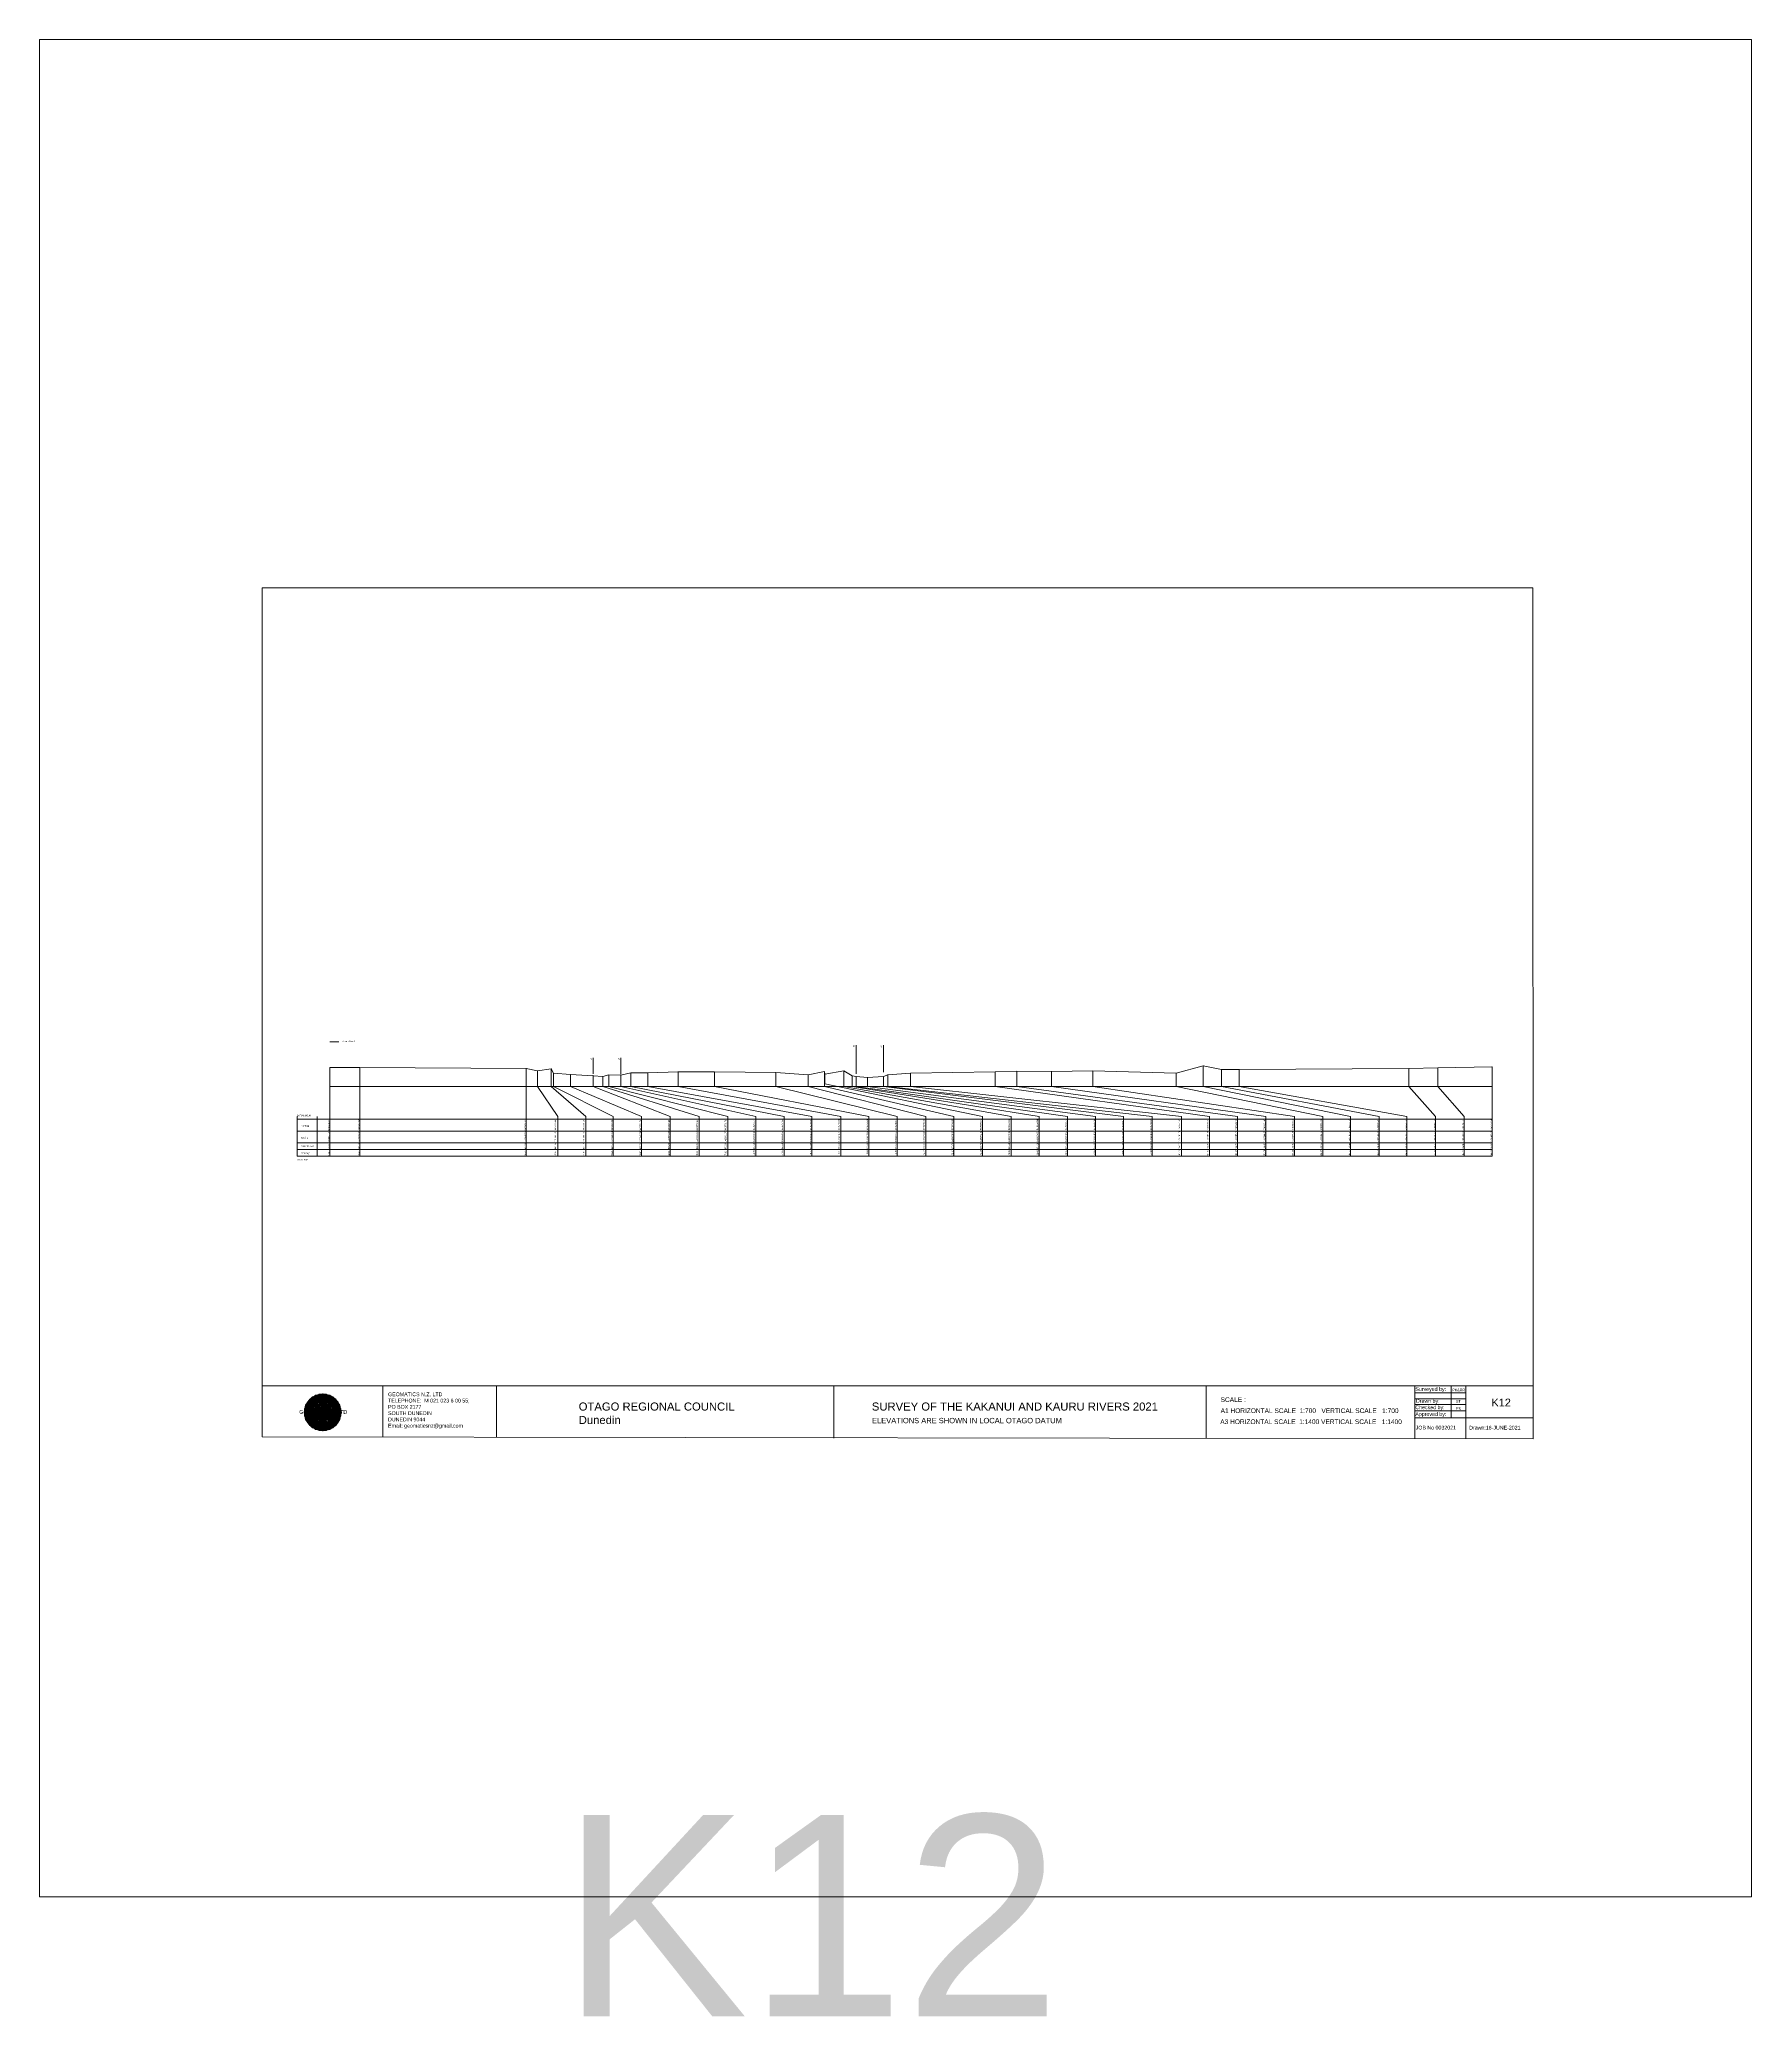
# Model space of a CAD drawing. Header units: millimetres. Extents: x -13804604 to 13046302109, y -19137686871 to 1424964600.
# Drawn here: x -3970048 to -3375026, y -167787 to 519421 of the extents above; entities that cross this region are included whole.
import ezdxf

# ---------------------------------------------------------------- set-up
doc = ezdxf.new("R2010")
doc.units = ezdxf.units.MM
doc.header["$PDMODE"] = 35
doc.header["$PDSIZE"] = 20
doc.layers.get('0').update_dxf_attribs({"lineweight": 0})
doc.layers.add('Datum revision K8-21', color=7, linetype='Continuous', lineweight=0)
doc.layers.add('geo', color=7, linetype='Continuous', lineweight=0)
doc.styles.get("Standard").update_dxf_attribs({"font": 'arial.ttf'})

# ---------------------------------------------------------------- blocks, each defined once
blk = doc.blocks.new('Geomatics_Circle_SPT')
at = {"layer": 'geo', "color": 2, "linetype": 'Continuous', "lineweight": 0}
for p, q in [((0, 25.2), (-25.2, 0)), ((-24.7, 4.9), (-4.9, 24.7)), ((-24.7, -4.9), (4.9, 24.7)), ((4.9, -24.7), (-24.7, 4.9)), ((-24.7, 0), (0, -24.7)), ((-9.7, 23.3), (-23.3, 9.6)), ((9.7, 23.3), (-23.3, -9.7)), ((-23.3, 9.7), (9.7, -23.3)), ((-21, 14), (-14, 21)), ((-21, -14), (14, 21)), ((14, -21), (-21, 14)), ((0, 0), (-17.8, 17.8)), ((0, 0), (-17.8, -17.8)), ((-14, 21), (21, -14)), ((21, 14), (-14, -21)), ((23.3, -9.7), (-9.7, 23.3)), ((-9.7, -23.3), (23.3, 9.7)), ((-4.9, 24.7), (24.7, -4.9)), ((24.7, 4.9), (-4.9, -24.7)), ((25.2, 0), (0, 25.2)), ((0, 0), (17.8, 17.8)), ((0, 0), (17.8, -17.8)), ((0, -24.8), (25.2, 0)), ((4.9, 24.7), (24.7, 4.9)), ((23.3, 9.7), (9.7, 23.3)), ((14, 21), (21, 14)), ((17.8, 18.1), (17.8, 18.1)), ((-4.9, -24.7), (-24.7, -4.9)), ((-23.3, -9.7), (-9.7, -23.3)), ((-14, -21), (-21, -14)), ((-17.8, -17.8), (-17.8, -17.8)), ((24.7, -4.9), (4.9, -24.7)), ((4.9, -24.7), (4.9, -24.7)), ((9.7, -23.3), (23.3, -9.7)), ((21, -14), (14, -21)), ((18.1, -17.8), (18.1, -17.8))]:
    blk.add_line(p, q, dxfattribs=at)
at = {"layer": 'geo', "color": 1, "linetype": 'Continuous', "lineweight": 0}
for p, q in [((-25.2, 0), (9.7, 23.3)), ((-25.2, 0), (-9.6, 23.3)), ((-25.2, 0), (23.3, 9.7)), ((-25.2, 0), (-23.3, 9.7)), ((-23.3, -9.7), (-25.2, 0)), ((-9.6, -23.3), (-25.2, 0)), ((9.7, -23.3), (-25.2, 0)), ((-4.9, 24.8), (-24.7, -4.9)), ((4.9, 24.7), (-24.7, 4.9)), ((14, 21), (-24.7, -4.9)), ((-14, 21), (-24.7, 4.9)), ((21, 14), (-24.7, 4.9)), ((-21, 14), (-24.7, -4.9)), ((0, 0), (-24.7, 4.9)), ((-24.7, 4.9), (-21, -14)), ((-24.7, 4.9), (-4.9, -24.7)), ((-24.7, 4.9), (14, -21)), ((-24.7, 4.9), (-24.7, 4.9)), ((0, 0), (-24.7, -4.9)), ((-23.3, 9.7), (0, 25.2)), ((-23.3, -9.6), (0, 25.2)), ((-23.3, -9.6), (17.8, 17.8)), ((-23.3, 9.7), (-17.8, 17.9)), ((-23.3, -9.6), (-17.8, 17.9)), ((-23.3, 9.7), (17.8, 17.8)), ((-17.8, -17.8), (-23.3, 9.7)), ((0, -25.2), (-23.3, 9.7)), ((-23.3, 9.7), (17.8, -17.8)), ((-23.3, 9.7), (25.2, 0)), ((-23.3, 9.4), (-23.3, 9.4)), ((-23.3, -9.7), (25.2, 0)), ((4.9, 24.8), (-21, -14)), ((-4.9, 24.7), (-21, 14)), ((14, 21), (-21, 14)), ((-14, 21), (-21, -14)), ((0, 0), (-21, 14)), ((-21, 14), (-14, -21)), ((-21, 14), (4.9, -24.7)), ((-21, 14), (-21, 14)), ((24.7, 4.9), (-21, 14)), ((0, 0), (-21, -14)), ((-17.9, 17.6), (-17.9, 17.6)), ((-17.8, 17.8), (9.7, 23.3)), ((-17.8, 17.8), (-9.6, 23.3)), ((-17.8, -17.8), (9.7, 23.3)), ((-17.8, -17.8), (-9.7, 23.3)), ((-9.7, -23.3), (-17.8, 17.8)), ((-17.8, 17.8), (9.7, -23.3)), ((-17.8, 17.8), (23.3, -9.6)), ((-17.8, 17.8), (23.3, 9.7)), ((-17.8, -17.8), (23.3, 9.7)), ((4.9, 24.7), (-14, 21)), ((-4.9, 24.7), (-14, -20.9)), ((0, 0), (-14, 21)), ((-14, 21), (-4.9, -24.7)), ((-14, 21), (-14, 21)), ((24.7, -4.9), (-14, 21)), ((21, 14), (-14, 21)), ((-14, -21), (24.7, 4.9)), ((0, 0), (-14, -21)), ((-9.8, 23.1), (-9.8, 23.1)), ((-9.7, 23.3), (0, 25.2)), ((-9.7, 23.3), (0, -25.2)), ((-9.7, -23.3), (0, 25.2)), ((-9.6, 23.3), (17.8, -17.8)), ((-9.6, 23.3), (25.2, 0)), ((-9.6, 23.3), (17.8, 17.8)), ((-9.6, -23.3), (17.8, 17.9)), ((25.2, 0), (-9.6, -23.3)), ((0, 0), (-4.9, 24.7)), ((-4.9, 24.7), (-4.9, 24.7)), ((21, -14), (-4.9, 24.7)), ((24.8, 4.9), (-4.9, 24.7)), ((14, 21), (-4.9, 24.7)), ((-4.9, -24.7), (21, 14)), ((0, 0), (-4.9, -24.7)), ((-0.2, 25.1), (-0.2, 25.1)), ((0, 25.2), (9.7, -23.3)), ((0, 25.2), (23.3, -9.7)), ((0, 25.2), (23.3, 9.7)), ((0, 25.2), (9.7, 23.3)), ((0, 0), (4.9, 24.7)), ((0, -25.2), (9.7, 23.3)), ((0, 0), (14, 21)), ((0, 0), (21, 14)), ((23.3, 9.7), (0, -25.2)), ((0, 0), (24.8, 4.9)), ((0, 0), (4.9, -24.7)), ((0, 0), (14, -21)), ((0, 0), (21, -14)), ((0, 0), (24.8, -4.9)), ((21, 14), (4.9, 24.8)), ((14, -21), (4.9, 24.7)), ((24.7, -4.9), (4.9, 24.7)), ((4.9, 24.7), (4.9, 24.7)), ((4.9, -24.7), (14, 21)), ((4.9, -24.7), (24.7, 4.9)), ((9.4, 23.3), (9.4, 23.3)), ((9.7, 23.3), (17.8, -17.8)), ((9.7, 23.3), (25.2, 0)), ((9.7, 23.3), (17.8, 17.9)), ((17.8, 17.8), (9.7, -23.3)), ((25.2, 0), (9.7, -23.3)), ((21, -14), (14, 21)), ((24.7, 4.9), (14, 21)), ((14, 21), (14, 21)), ((14, -21), (21, 14)), ((17.6, 17.9), (17.6, 17.9)), ((17.8, 17.8), (23.3, -9.7)), ((17.8, 17.8), (23.3, 9.7)), ((23.3, 9.7), (17.8, -17.8)), ((24.7, -4.9), (21, 14)), ((21, 14), (21, 14)), ((21, -14), (24.7, 4.9)), ((23.1, 9.8), (23.1, 9.8)), ((23.3, 9.7), (25.2, 0)), ((25.2, 0), (23.3, -9.6)), ((24.7, 4.9), (24.7, 4.9)), ((25.1, 0.2), (25.1, 0.2)), ((-25.2, 0), (23.3, -9.7)), ((-25.1, -0.2), (-25.1, -0.2)), ((-24.7, -4.9), (-24.7, -4.9)), ((-24.7, -4.9), (-14, -21)), ((-24.7, -4.9), (4.9, -24.7)), ((-24.7, -4.9), (21, -14)), ((-17.8, -17.8), (-23.3, -9.7)), ((0, -25.2), (-23.3, -9.6)), ((17.8, -17.8), (-23.3, -9.6)), ((-23.1, -9.8), (-23.1, -9.8)), ((-21, -14), (24.7, -4.9)), ((-21, -14), (-21, -14)), ((-21, -14), (-4.9, -24.7)), ((-21, -14), (14, -21)), ((23.3, -9.7), (-17.8, -17.8)), ((-9.6, -23.3), (-17.8, -17.8)), ((9.7, -23.3), (-17.8, -17.8)), ((-17.6, -17.9), (-17.6, -17.9)), ((-14, -21), (21, -14)), ((-14, -21), (-14, -21)), ((-14, -21), (4.9, -24.7)), ((17.8, -17.8), (-9.7, -23.3)), ((0, -25.2), (-9.7, -23.3)), ((-9.4, -23.3), (-9.4, -23.3)), ((-4.9, -24.7), (24.7, -4.9)), ((-4.9, -24.7), (14, -21)), ((-4.9, -24.7), (-4.9, -24.7)), ((23.3, -9.6), (0, -25.2)), ((9.7, -23.3), (0, -25.2)), ((0.2, -25.1), (0.2, -25.1)), ((4.9, -24.7), (21, -14)), ((4.9, -24.7), (4.9, -24.7)), ((17.8, -17.8), (9.7, -23.3)), ((9.8, -23.1), (9.8, -23.1)), ((14, -21), (24.7, -4.9)), ((14, -21), (14, -21)), ((23.3, -9.6), (17.8, -17.8)), ((17.9, -17.6), (17.9, -17.6)), ((21, -14), (21, -14)), ((23.3, -9.4), (23.3, -9.4)), ((24.7, -4.9), (24.7, -4.9))]:
    blk.add_line(p, q, dxfattribs=at)
at = {"layer": 'geo', "color": 114, "linetype": 'Continuous', "lineweight": 0}
for p, q in [((17.9, 17.8), (-25.2, 0)), ((-24.7, 4.9), (14, 21)), ((-24.7, -4.9), (21, 14)), ((-14, -21), (-24.7, 4.9)), ((9.7, 23.3), (-23.3, 9.7)), ((0, 0), (-23.3, 9.7)), ((-23.3, 9.7), (-9.7, -23.3)), ((0, 0), (-23.3, -9.7)), ((-4.9, -24.7), (-21, 14)), ((-20.9, 14), (4.9, 24.7)), ((24.8, 4.9), (-20.9, -14)), ((0, 25.2), (-17.8, 17.8)), ((-17.8, 17.8), (0, -25.2)), ((-14, 21), (-4.9, 24.7)), ((4.9, -24.7), (-14, 21)), ((0, 0), (-9.7, 23.3)), ((0, 0), (-9.7, -23.3)), ((-4.9, 24.7), (14, -21)), ((17.8, -17.8), (0, 25.2)), ((0, 0), (9.7, 23.3)), ((0, 0), (23.3, 9.7)), ((0, 0), (9.7, -23.3)), ((0, 0), (23.3, -9.7)), ((4.9, 24.7), (21, -14)), ((23.3, -9.7), (9.7, 23.3)), ((14, 21), (24.7, -4.9)), ((25.2, 0), (17.8, 17.8)), ((21, 14), (24.7, 4.9)), ((-25.2, 0), (-17.8, -17.8)), ((-21, -14), (-24.7, -4.9)), ((-17.8, -17.8), (25.2, 0)), ((24.8, -4.9), (-14, -21)), ((-9.6, -23.3), (23.3, -9.7)), ((21, -14), (-4.9, -24.8)), ((0, -25.2), (17.9, -17.8)), ((14, -21), (4.9, -24.8))]:
    blk.add_line(p, q, dxfattribs=at)
at = {"layer": 'geo', "color": 250, "linetype": 'Continuous', "lineweight": 0}
for p, q in [((0, 0), (-25.2, 0)), ((24.7, 4.9), (-24.7, 4.9)), ((-24.7, 4.9), (-24.7, -4.9)), ((-23.3, 9.7), (23.3, 9.7)), ((-23.3, 9.7), (-23.3, 9.7)), ((-23.3, -9.7), (-23.3, 9.7)), ((21, 14), (-21, 14)), ((-21, 14), (-21, -14)), ((-17.8, 17.8), (17.8, 17.8)), ((-17.8, -17.8), (-17.8, 17.8)), ((-14, 21), (-14, 21)), ((14, 21), (-14, 21)), ((-14, 20.9), (-14, -21)), ((-9.7, 23.3), (9.7, 23.3)), ((-9.7, -23.3), (-9.7, 23.3)), ((-4.9, 24.7), (4.9, 24.7)), ((-4.9, 24.7), (-4.9, -24.7)), ((0, 0), (0, 25.2)), ((0, 0), (0, -25.2)), ((0, 0), (25.2, 0)), ((4.9, 24.7), (4.9, -24.7)), ((9.7, -23.3), (9.7, 23.3)), ((14, 21), (14, -21)), ((17.8, -17.8), (17.8, 17.8)), ((21, 14), (21, 14)), ((21, -14), (21, 14)), ((23.3, 9.7), (23.3, -9.7)), ((24.7, 4.9), (24.7, 4.9)), ((24.7, -4.9), (24.7, 4.9)), ((-24.7, -4.9), (24.7, -4.9)), ((23.3, -9.7), (-23.3, -9.7)), ((-21, -14), (21, -14)), ((17.8, -17.8), (-17.8, -17.8)), ((-14, -21), (14, -21)), ((9.7, -23.3), (-9.7, -23.3)), ((-4.9, -24.7), (4.9, -24.7))]:
    blk.add_line(p, q, dxfattribs=at)
blk = doc.blocks.new('GeomaticsNZ TITLE BLOCK')
at = {"color": 7, "linetype": 'Continuous', "lineweight": 0}
for p, q in [((0, 94.9), (0, 1579.2)), ((0, 1579.2), (2363.4, 1579.2)), ((2363.4, 1579.2), (2364, 94.9)), ((2364, 94.9), (0, 94.9)), ((0, 94.9), (0, 0)), ((15.9, 94.9), (2364, 94.9)), ((224.3, 95.2), (224.3, -0.3)), ((2364, 94.9), (382.6, 94.9)), ((435.8, 95.2), (435.8, -0.7)), ((1063.4, 94.9), (1063.4, -2.4)), ((1755.4, 94.9), (1755.4, -2.6)), ((2143.9, 94.9), (2143.7, -3)), ((2143.9, 81.9), (2238.6, 81.7)), ((2211.5, 94.9), (2211.5, 36.1)), ((2238.6, 94.8), (2238.6, -3.2)), ((2364, -3.5), (2364, 94.9)), ((2143.6, 60.4), (2238.6, 60.4)), ((2143.8, 48.6), (2238.6, 48.6)), ((2143.9, 71), (2238.6, 71)), ((0, 0), (2364, -3.5)), ((2143.8, 35.4), (2364, 35.3))]:
    blk.add_line(p, q, dxfattribs=at)
at = {"color": 7, "linetype": 'Continuous', "lineweight": 0, "xscale": 1.36, "yscale": 1.36, "zscale": 1.36}
blk.add_blockref('Geomatics_Circle_SPT', (112.4, 45.7), dxfattribs=at)
at = {"color": 7, "linetype": 'Continuous', "lineweight": 0}
for s, p in [('PK&RR', (2213.2, 84.8)), ('ST', (2220.3, 63.6)), ('PK', (2220.4, 50.6))]:
    blk.add_text(s, height=5, dxfattribs=at).set_placement(p)
at = {"color": 7, "linetype": 'Continuous', "lineweight": 0, "attachment_point": 1}
for s, width, heights, insert, char_height in [('{\\C256;GEOMATICS N.Z. LTD                   \\PTELEPHONE:  M 021 023 6 00 55;\\PPO BOX 2177\\PSOUTH DUNEDIN\\PDUNEDIN 9044\\PEmail: geomaticsnz@gmail.com}', 3535.727, [94.7], (234, 82.7), 7), ('{\\C256;Surveyed by:}', 3535.727, [0], (2144.7, 92.4), 7), ('{\\C256;Geomatics N.Z. LTD                   }', 125.079, [15.8], (68.8, 49.9), 7), ('{\\C256;OTAGO REGIONAL COUNCIL\\PDunedin}', 3535.727, [0], (588.6, 64), 15), ('{\\C256;SURVEY OF THE KAKANUI AND KAURU RIVERS 2021}', 3535.727, [0], (1133.8, 64), 15), ('{\\C256;Approved by:}', 3535.727, [0], (2144.7, 45.9), 7), ('{\\C256;Checked by:}', 3535.727, [0], (2144.7, 58.6), 7), ('{\\C256;Drawn by:}', 3535.727, [0], (2145.8, 70.4), 7), ('{\\C256;ELEVATIONS ARE SHOWN IN LOCAL OTAGO DATUM}', 3535.727, [0], (1134.1, 35.4), 10), ('{\\C256;JOB No 0032021}', 3535.727, [0], (2145.3, 20.8), 7), ('{\\C256;Drawn:16-JUNE-2021}', 3535.727, [0], (2244.7, 20.7), 7)]:
    blk.add_mtext_dynamic_manual_height_columns(s, width=width, gutter_width=159, heights=heights, dxfattribs=dict(at, insert=insert, char_height=char_height))

msp = doc.modelspace()

# ---------------------------------------------------------------- linework, layer by layer
at = {"color": 1, "linetype": 'Continuous', "lineweight": 0}
msp.add_line((-3869137.877, 170974.093), (-3866065.704, 170974.093), dxfattribs=at)
at = {"color": 7, "lineweight": 0}
for p, q in [((-3869137.877, 162106), (-3869137.877, 131248.305)), ((-3858726.259, 162106), (-3858726.259, 131248.305)), ((-3800852.359, 161708), (-3800852.359, 131248.305)), ((-3796985.667, 160888), (-3796985.667, 155505.696)), ((-3792173.289, 161569), (-3792173.289, 155505.696)), ((-3791401.563, 160139), (-3791401.563, 155505.696)), ((-3785541.834, 159689), (-3785541.834, 155505.696)), ((-3777669.528, 159229), (-3777669.528, 155505.696)), ((-3774290.954, 158949), (-3774290.954, 155505.696)), ((-3772205.262, 159499), (-3772205.262, 155505.696)), ((-3768044.587, 159409), (-3768044.587, 155505.696)), ((-3758628.615, 160160), (-3758628.615, 155505.696)), ((-3748123.824, 160590), (-3748123.824, 155505.696)), ((-3735504.402, 160590), (-3735504.402, 155505.696)), ((-3714182.327, 160341), (-3714182.327, 155505.696)), ((-3702882.63, 159542), (-3702882.63, 155505.696)), ((-3697225.421, 160702), (-3697225.421, 155505.696)), ((-3697111.079, 159689), (-3697111.079, 156454.995)), ((-3690453.537, 160912), (-3690453.537, 155505.696)), ((-3687651.532, 159212), (-3687651.532, 155505.696)), ((-3686231.174, 158942), (-3686231.174, 155505.696)), ((-3682274.669, 158652), (-3682274.669, 155505.696)), ((-3676742.121, 158953), (-3676742.121, 155505.696)), ((-3675181.191, 159593), (-3675181.191, 155505.696)), ((-3667308.612, 160123), (-3667308.612, 155505.696)), ((-3637903.79, 160614), (-3637903.79, 155505.696)), ((-3630367.525, 160784), (-3630367.525, 155505.696)), ((-3618261.353, 160694), (-3618261.353, 155505.696)), ((-3603912.725, 160915), (-3603912.725, 155505.696)), ((-3574968.772, 160136), (-3574968.772, 155505.696)), ((-3565551.42, 162637), (-3565551.42, 155505.696)), ((-3559260.777, 161377), (-3559260.777, 155505.696)), ((-3553076.969, 161347), (-3553076.969, 155505.696)), ((-3494083.328, 161699), (-3494083.328, 155505.696)), ((-3484065.972, 162000), (-3484065.972, 155505.696)), ((-3465197.567, 162310), (-3465117.918, 131248.305)), ((-3796985.667, 155505.696), (-3789904.919, 145000)), ((-3792173.289, 155505.696), (-3780203.677, 145000)), ((-3791401.563, 155505.696), (-3770675.843, 145000)), ((-3785541.834, 155505.696), (-3760800.418, 145000)), ((-3777669.528, 155505.696), (-3750868.466, 145000)), ((-3774290.954, 155505.696), (-3740831.716, 145000)), ((-3772205.262, 155505.696), (-3730804.096, 145000)), ((-3768044.587, 155505.696), (-3721107.049, 145000)), ((-3764523.551, 155505.696), (-3711244.749, 145000)), ((-3758628.615, 155505.696), (-3701616.784, 145000)), ((-3748123.824, 155505.696), (-3691535.456, 145000)), ((-3735504.402, 155505.696), (-3681844.418, 145000)), ((-3714182.327, 155505.696), (-3671958.251, 145000)), ((-3702882.63, 155505.696), (-3662001.862, 145000)), ((-3697225.421, 155505.696), (-3652272.758, 145000)), ((-3697111.079, 156454.995), (-3642285.184, 145000)), ((-3690453.537, 155505.696), (-3632341.517, 145000)), ((-3687651.532, 155505.696), (-3622641.482, 145000)), ((-3686231.174, 155505.696), (-3612718.391, 145000)), ((-3682274.669, 155505.696), (-3603020.774, 145000)), ((-3676742.121, 155505.696), (-3593246.656, 145000)), ((-3675181.191, 155505.696), (-3583295.838, 145000)), ((-3667308.612, 155505.696), (-3573150.061, 145000)), ((-3637903.79, 155505.696), (-3563375.473, 145000)), ((-3630367.525, 155505.696), (-3553642.106, 145000)), ((-3618261.353, 155505.696), (-3543785.043, 145000)), ((-3603912.725, 155505.696), (-3533812.071, 145000)), ((-3574968.772, 155505.696), (-3523954.974, 145000)), ((-3565551.42, 155505.696), (-3514418.648, 145000)), ((-3559260.777, 155505.696), (-3504463.299, 145000)), ((-3553076.969, 155505.696), (-3494777.228, 145000)), ((-3494083.328, 155505.696), (-3484796.234, 145000)), ((-3484065.972, 155505.696), (-3474853.708, 145000)), ((-3789904.919, 145000), (-3789904.919, 131248.305)), ((-3780203.677, 145000), (-3780203.677, 131248.305)), ((-3770675.843, 145000), (-3770675.843, 131248.305)), ((-3760800.418, 145000), (-3760800.418, 131248.305)), ((-3721107.049, 145000), (-3721107.049, 131248.305)), ((-3711244.749, 145000), (-3711244.749, 131248.305)), ((-3701616.784, 145000), (-3701616.784, 131248.305)), ((-3691535.456, 145000), (-3691535.456, 131248.305)), ((-3681844.418, 145000), (-3681844.418, 131248.305)), ((-3671958.251, 145000), (-3671958.251, 131248.305)), ((-3662001.862, 145000), (-3662001.862, 131248.305)), ((-3652272.758, 145000), (-3652272.758, 131248.305)), ((-3642285.184, 145000), (-3642285.184, 131248.305)), ((-3632341.517, 145000), (-3632341.517, 131248.305)), ((-3622641.482, 145000), (-3622641.482, 131248.305)), ((-3583295.838, 131248.305), (-3583295.838, 145000)), ((-3573150.061, 131248.305), (-3573150.061, 145000)), ((-3563375.473, 131248.305), (-3563375.473, 145000)), ((-3553642.106, 131248.305), (-3553642.106, 145000)), ((-3543785.043, 131248.305), (-3543785.043, 145000)), ((-3533812.071, 131248.305), (-3533812.071, 145000)), ((-3523954.974, 131248.305), (-3523954.974, 145000)), ((-3514418.648, 131248.305), (-3514418.648, 145000)), ((-3504459.17, 131248.305), (-3504463.299, 145000)), ((-3494777.228, 131248.305), (-3494777.228, 145000)), ((-3484796.234, 131248.305), (-3484796.234, 145000)), ((-3474853.708, 131248.305), (-3474853.708, 145000)), ((-3877344.401, 129878.784), (-3877344.401, 129878.784))]:
    msp.add_line(p, q, dxfattribs=at)
at = {"color": 7, "linetype": 'Continuous', "lineweight": 0}
for p, q in [((-3869137.877, 155505.696), (-3465117.918, 155505.696)), ((-3880525.565, 145000), (-3880525.565, 131248.305)), ((-3873512.416, 145000), (-3873512.416, 131248.305)), ((-3880525.565, 144076.552), (-3465117.918, 144076.552)), ((-3880525.565, 139973.87), (-3465117.918, 139973.87)), ((-3880525.565, 135906.671), (-3465117.918, 135906.671)), ((-3880525.565, 133524.303), (-3465117.918, 133524.303)), ((-3880525.565, 131248.305), (-3465117.918, 131248.305))]:
    msp.add_line(p, q, dxfattribs=at)
at = {"color": 1, "lineweight": 0}
for points in [[(-3869137.877, 162106), (-3858726.259, 162106), (-3800852.359, 161708), (-3796985.667, 160888), (-3792173.289, 161569), (-3791401.563, 160139), (-3785541.834, 159689), (-3777669.528, 159229), (-3774290.954, 158949), (-3772205.262, 159499), (-3768044.587, 159409), (-3764523.551, 160209), (-3758628.615, 160209), (-3748123.824, 160590), (-3735504.402, 160590), (-3714182.327, 160341), (-3702882.63, 159542), (-3697225.421, 160702), (-3697111.079, 159712), (-3690453.537, 160912), (-3687651.532, 159212), (-3686231.174, 158942), (-3682274.669, 158652), (-3676742.121, 158953), (-3675181.191, 159593), (-3667308.612, 160123), (-3637903.79, 160614)], [(-3637903.79, 160614), (-3630367.525, 160784), (-3618261.353, 160694), (-3603912.725, 160915), (-3574968.772, 160136), (-3565551.42, 162637), (-3559260.777, 161377), (-3553076.969, 161347), (-3494083.328, 161699), (-3484065.972, 162000), (-3465197.567, 162310)]]:
    msp.add_lwpolyline(points, dxfattribs=at)
at = {"lineweight": 0}
for p in [(-3869137.877, 161871.074), (-3858726.259, 162106), (-3800852.359, 161708), (-3796985.667, 160888), (-3792173.289, 161569), (-3791401.563, 160139), (-3785541.834, 159689), (-3777669.528, 159229), (-3774290.954, 158949), (-3772205.262, 159499), (-3768044.587, 159409), (-3764523.551, 160209), (-3758628.615, 160160), (-3748123.824, 160590), (-3735504.402, 160611), (-3714182.327, 160341), (-3702882.63, 159542), (-3697225.421, 160702), (-3697111.079, 159712), (-3690453.537, 160912), (-3687651.532, 159212), (-3686231.174, 158942), (-3682274.669, 158652), (-3676742.121, 158953), (-3675181.191, 159593), (-3667308.612, 160123), (-3637903.79, 160614), (-3630367.525, 160784), (-3618261.353, 160694), (-3603912.725, 160915), (-3574968.772, 160136), (-3565551.42, 162637), (-3559260.777, 161377), (-3553076.969, 161347), (-3494083.328, 161699), (-3484065.972, 162000), (-3465197.567, 162310)]:
    msp.add_point(p, dxfattribs=at)
at = {"linetype": 'Continuous', "lineweight": 0}
msp.add_point((-3880525.565, 145000), dxfattribs=at)
at = {"layer": 'Datum revision K8-21'}
for p, q in [((-3777669.528, 159863.372), (-3777669.528, 165453.797)), ((-3768044.587, 159759.246), (-3768044.587, 165453.797)), ((-3686231.174, 159887.872), (-3686231.174, 169871.712)), ((-3676742.121, 160485.531), (-3676742.121, 169810.49)), ((-3764523.551, 160209), (-3764523.551, 155505.696)), ((-3750868.466, 145000), (-3750868.466, 131248.305)), ((-3740831.716, 145000), (-3740831.716, 131248.305)), ((-3730804.096, 145000), (-3730804.096, 131248.305)), ((-3612718.391, 131248.305), (-3612718.391, 145000)), ((-3603020.774, 131248.305), (-3603020.774, 145000)), ((-3593246.656, 131248.305), (-3593246.656, 145000))]:
    msp.add_line(p, q, dxfattribs=at)
at = {"layer": 'Datum revision K8-21', "color": 32, "true_color": 0xcd6928}
msp.add_lwpolyline([(-3970048.105, 519421.289), (-3375026.405, 519421.289), (-3375026.405, -126253.663), (-3970048.105, -126253.663)], close=True, dxfattribs=at)

# ---------------------------------------------------------------- block references
at = {"color": 7, "linetype": 'Continuous', "lineweight": 0, "xscale": 186.8759599228005, "yscale": 186.8759599228005, "zscale": 186.8759599228005}
msp.add_blockref('GeomaticsNZ TITLE BLOCK', (-3892637.735, 33671.502), dxfattribs=at)

# ---------------------------------------------------------------- texts
at = {"color": 7, "linetype": 'Continuous', "lineweight": 0}
for s, height, p in [('Ground Level', 500, (-3864706.931, 170951.889)), ('DATUM 145.00', 500, (-3880596.312, 145146.766)), ('Easting', 500, (-3879072.111, 137481.59)), ('Northing', 500, (-3878999.306, 141560.657)), ('Ground Level', 500, (-3879054.034, 134533.521)), ('Chainage', 500, (-3879051.647, 132077.102)), ('Section K12', 500, (-3880596.323, 129797.682)), ('A1 HORIZONTAL SCALE  1:700   VERTICAL SCALE   1:700 ', 1629.12108, (-3559532.635, 41975.589)), ('SCALE :  ', 1629.1211, (-3559515.969, 45809.524)), ('K12', 2715.2018, (-3465393.953, 44269.003)), ('A3 HORIZONTAL SCALE  1:1400 VERTICAL SCALE   1:1400 ', 1629.12108, (-3559654.906, 38141.654)), ('K12', 70000, (-3788996.37, -167787.037))]:
    msp.add_text(s, height=height, dxfattribs=at).set_placement(p)
at = {"layer": 'Datum revision K8-21'}
for s, p in [('0.20    162.11  1425824.40  5005865.00', (-3869137.877, 131365.879)), ('10.61   162.11  1425823.76  5005854.60', (-3858726.259, 131365.879)), ('68.49   161.71  1425848.63  5005801.12', (-3800890.996, 131248.305)), ('72.35   160.89  1425848.51  5005796.96', (-3790518.196, 131250.86)), ('77.16   161.57  1425846.81  5005791.34', (-3780659.062, 131250.86)), ('77.94   160.14  1425846.83  5005790.54', (-3770799.928, 131250.86)), ('83.80   159.69  1425847.88  5005784.74', (-3760940.794, 131255.635)), ('91.67   159.23  1425850.45  5005777.29', (-3751081.66, 131254.953)), ('95.05   158.95  1425850.93  5005773.91', (-3741222.526, 131254.953)), ('97.13   159.50  1425851.07  5005771.78', (-3731363.392, 131254.953)), ('101.29  159.41  1425852.18  5005767.77', (-3721504.258, 131207.886)), ('104.81  160.21  1425853.55  5005764.50', (-3711645.466, 131207.886)), ('110.71  160.16  1425855.37  5005758.89', (-3701786.332, 131207.886)), ('121.21  160.59  1425858.43  5005748.84', (-3691927.198, 131207.886)), ('133.83  160.61  1425861.67  5005736.64', (-3682068.064, 131207.886)), ('155.16  160.34  1425867.43  5005716.11', (-3672208.93, 131207.886)), ('166.46  159.54  1425871.00  5005705.38', (-3662349.796, 131207.886)), ('172.11  160.70  1425870.37  5005699.32', (-3652490.662, 131207.886)), ('172.23  159.71  1425872.17  5005699.71', (-3642631.528, 131207.886)), ('178.88  160.91  1425872.38  5005692.85', (-3632772.394, 131207.886)), ('181.69  159.21  1425874.51  5005690.54', (-3622913.26, 131207.886)), ('183.11  158.94  1425873.54  5005688.79', (-3613054.467, 131207.886)), ('187.06  158.65  1425876.30  5005685.46', (-3603195.334, 131207.886)), ('192.60  158.95  1425877.68  5005680.10', (-3593336.2, 131207.886)), ('194.16  159.59  1425878.32  5005678.66', (-3583477.407, 131207.886)), ('202.03  160.12  1425881.68  5005671.44', (-3573618.273, 131263.479)), ('231.43  160.61  1425886.49  5005642.23', (-3563759.139, 131263.479)), ('238.97  160.78  1425887.02  5005634.56', (-3553900.005, 131263.479)), ('251.08  160.69  1425884.85  5005621.49', (-3544040.871, 131263.479)), ('265.43  160.92  1425879.88  5005605.62', (-3534182.078, 131263.479)), ('294.37  160.14  1425902.39  5005581.33', (-3524322.944, 131263.479)), ('303.79  162.64  1425907.43  5005572.96', (-3514463.811, 131254.612)), ('310.08  161.38  1425910.48  5005567.29', (-3504604.677, 131254.612)), ('316.26  161.35  1425912.13  5005561.33', (-3494745.543, 131254.612)), ('375.25  161.70  1425931.02  5005505.39', (-3484886.409, 131254.612)), ('385.27  162.00  1425933.00  5005495.53', (-3475027.275, 131254.612)), ('404.14  162.31  1425936.89  5005477.01', (-3465168.141, 131275.076))]:
    msp.add_text(s, height=500, rotation=90, dxfattribs=at).set_placement(p)
at = {"layer": 'Datum revision K8-21', "char_height": 500, "attachment_point": 1, "rotation": 90}
for insert in [(-3778486.811, 164734.541), (-3768890.101, 164734.541), (-3687282.234, 169221.076), (-3677726.787, 169043.478)]:
    msp.add_mtext_dynamic_manual_height_columns('W', width=3214.48154, gutter_width=25000, heights=[0], dxfattribs=dict(at, insert=insert))

doc.saveas('drawing.dxf')
